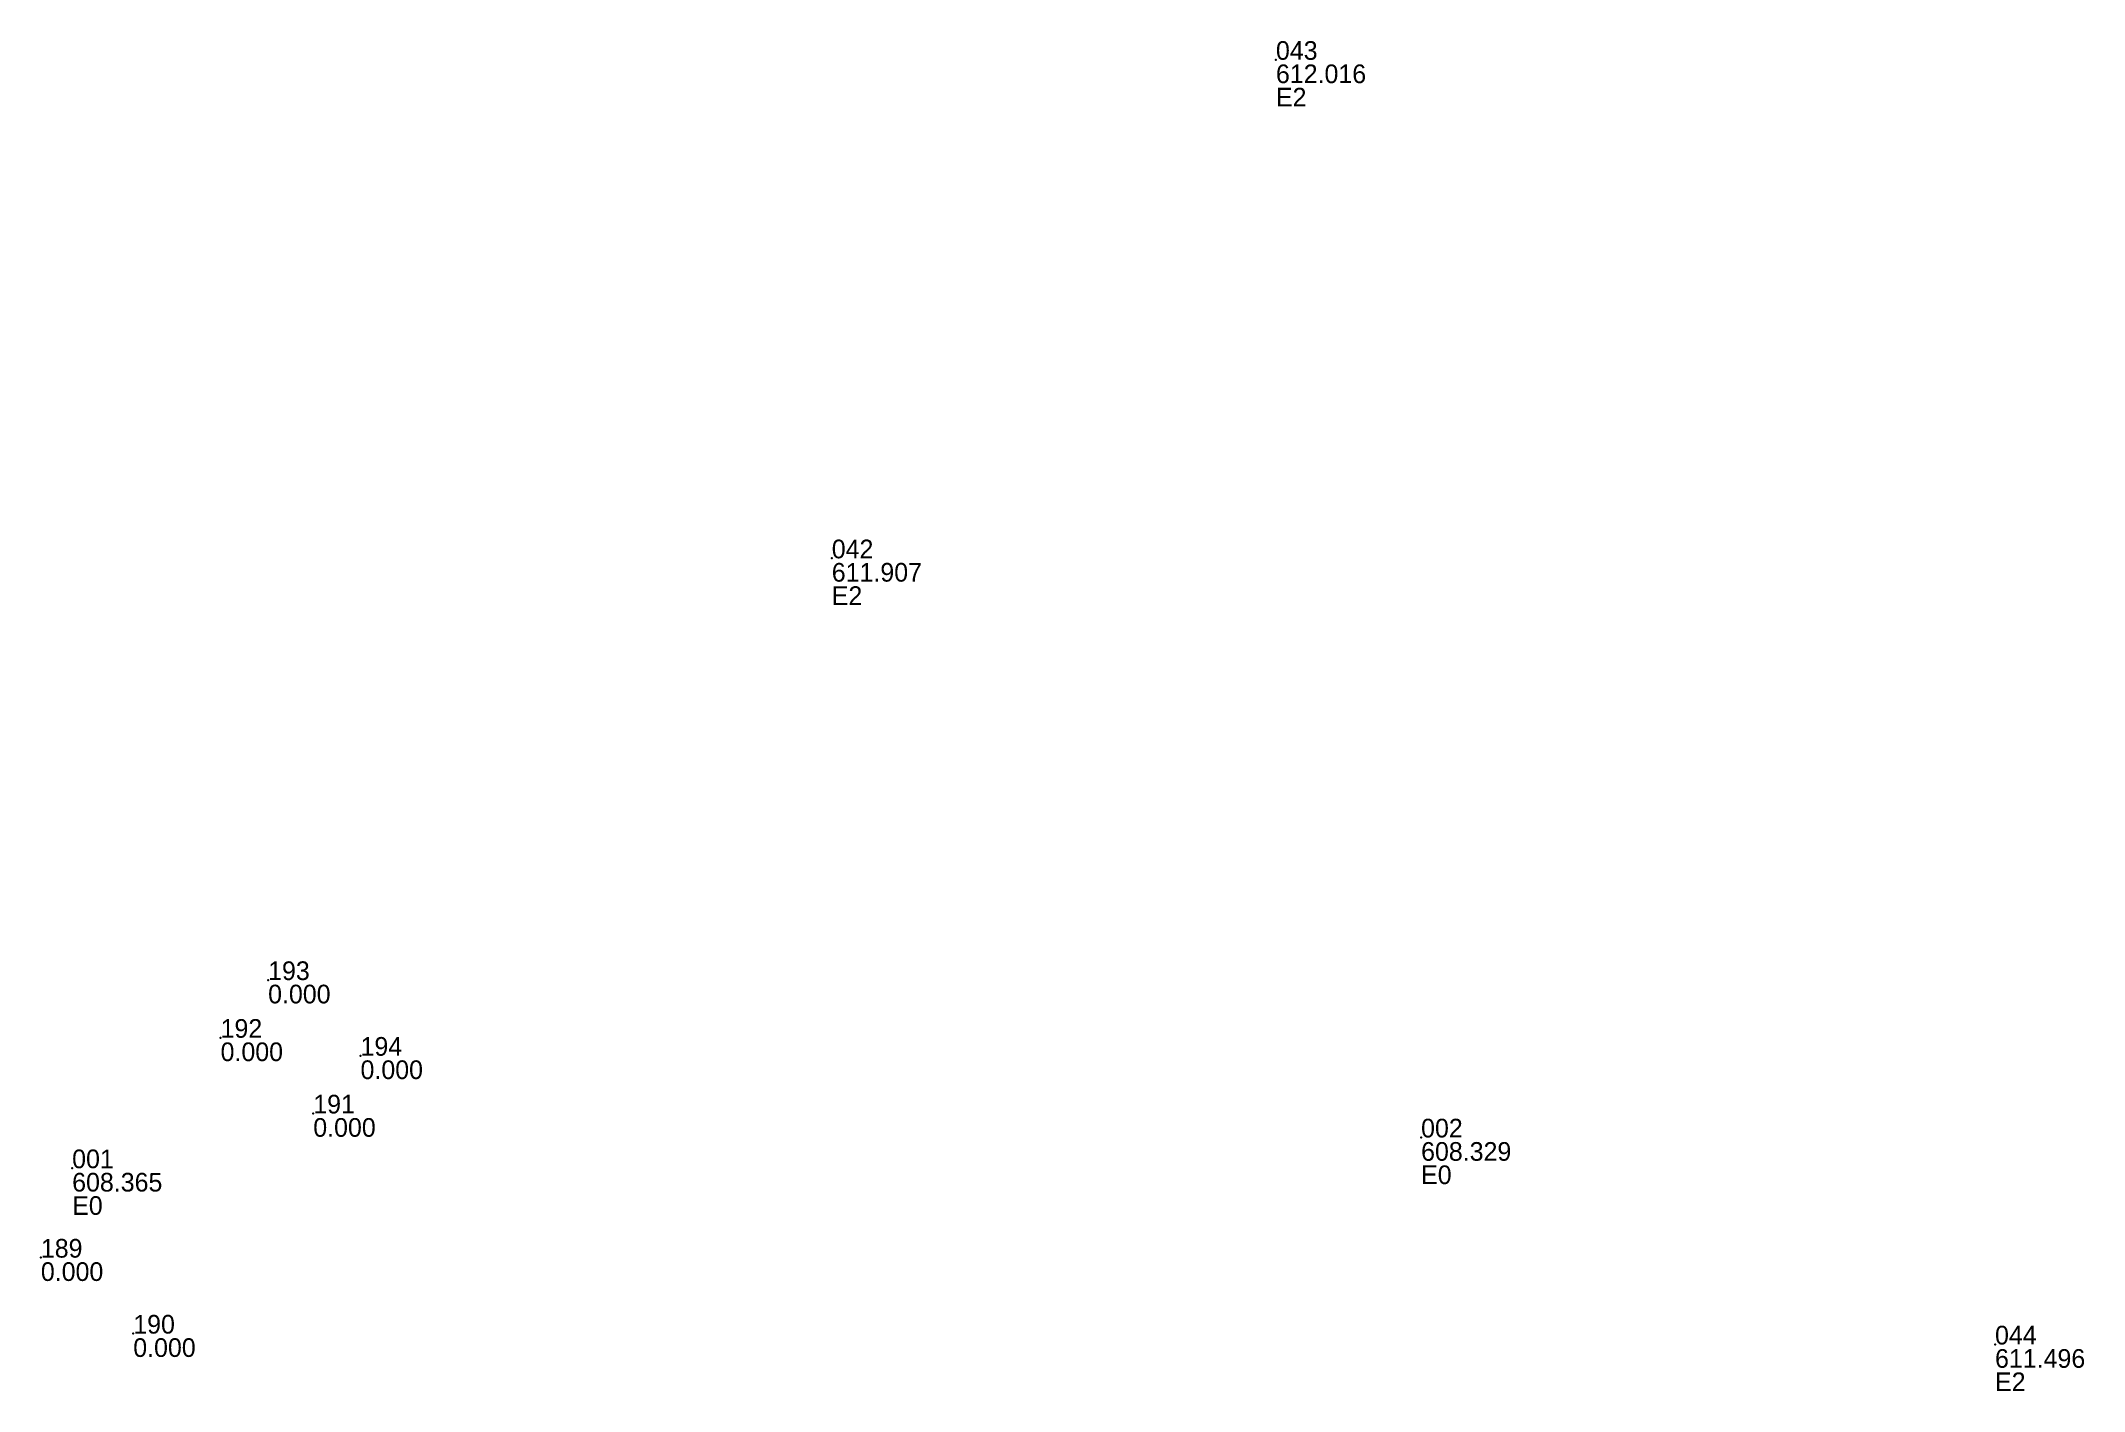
# Model space of a CAD drawing. Header units: metres. Extents: x 7512575.9 to 7512638.6, y 4691701.6 to 4691749.4.
# Drawn here: x 7512590.37 to 7512597.2, y 4691744.88 to 4691749.39 of the extents above; entities that cross this region are included whole.
import ezdxf

# ---------------------------------------------------------------- set-up
doc = ezdxf.new("R2010")
doc.units = ezdxf.units.M
doc.header["$PDSIZE"] = 0.935993
doc.layers.get('0').update_dxf_attribs({"color": 8})
for name, color, linetype in [('PNTDESC', 1, 'Continuous'), ('PNTELEV', 2, 'Continuous'), ('PNTNO', 3, 'Continuous')]:
    doc.layers.add(name, color=color, linetype=linetype)

msp = doc.modelspace()

# ---------------------------------------------------------------- texts
at = {"layer": 'PNTDESC', "color": 8}
for s, p in [('E2', (7512594.496234, 4691749.170769)), ('E2', (7512593.010906, 4691747.504133)), ('E0', (7512594.981643, 4691745.567814)), ('E0', (7512590.470677, 4691745.464949)), ('E2', (7512596.900925, 4691744.875617))]:
    msp.add_text(s, height=0.0624, dxfattribs=at).set_placement(p)
at = {"layer": 'PNTELEV'}
for s, p in [('612.016', (7512594.496234, 4691749.248769)), ('611.907', (7512593.010906, 4691747.582132)), ('0.000', (7512591.126, 4691746.172001)), ('0.000', (7512590.967, 4691745.979001)), ('0.000', (7512591.435, 4691745.919001)), ('0.000', (7512591.277, 4691745.726001)), ('608.329', (7512594.981643, 4691745.645813)), ('608.365', (7512590.470677, 4691745.542948)), ('0.000', (7512590.366, 4691745.244001)), ('0.000', (7512590.675, 4691744.990001)), ('611.496', (7512596.900925, 4691744.953617))]:
    msp.add_text(s, height=0.0624, dxfattribs=at).set_placement(p)
at = {"layer": 'PNTNO', "color": 8}
for s, p in [('043', (7512594.496234, 4691749.326768)), ('042', (7512593.010906, 4691747.660132)), ('193', (7512591.126, 4691746.25)), ('192', (7512590.967, 4691746.057)), ('194', (7512591.435, 4691745.997)), ('191', (7512591.277, 4691745.804)), ('002', (7512594.981643, 4691745.723812)), ('001', (7512590.470677, 4691745.620947)), ('189', (7512590.366, 4691745.322)), ('190', (7512590.675, 4691745.068)), ('044', (7512596.900925, 4691745.031616))]:
    msp.add_text(s, height=0.0624, dxfattribs=at).set_placement(p)

# ---------------------------------------------------------------- linework, layer by layer
for p in [(7512594.496234, 4691749.326768, 612.016345), (7512593.010906, 4691747.660132, 611.906546), (7512591.126, 4691746.25), (7512590.967, 4691746.057), (7512591.435, 4691745.997), (7512591.277, 4691745.804), (7512594.981643, 4691745.723812, 608.328697), (7512590.470677, 4691745.620947, 608.365399), (7512590.366, 4691745.322), (7512590.675, 4691745.068), (7512596.900925, 4691745.031616, 611.495857)]:
    msp.add_point(p)

msp.set_redraw_order([(e.dxf.handle, doc.entitydb.next_handle()) for e in msp.query("TEXT MTEXT ATTDEF DIMENSION ARC_DIMENSION")])  # texts and dimensions are drawn at this point

doc.saveas('drawing.dxf')
